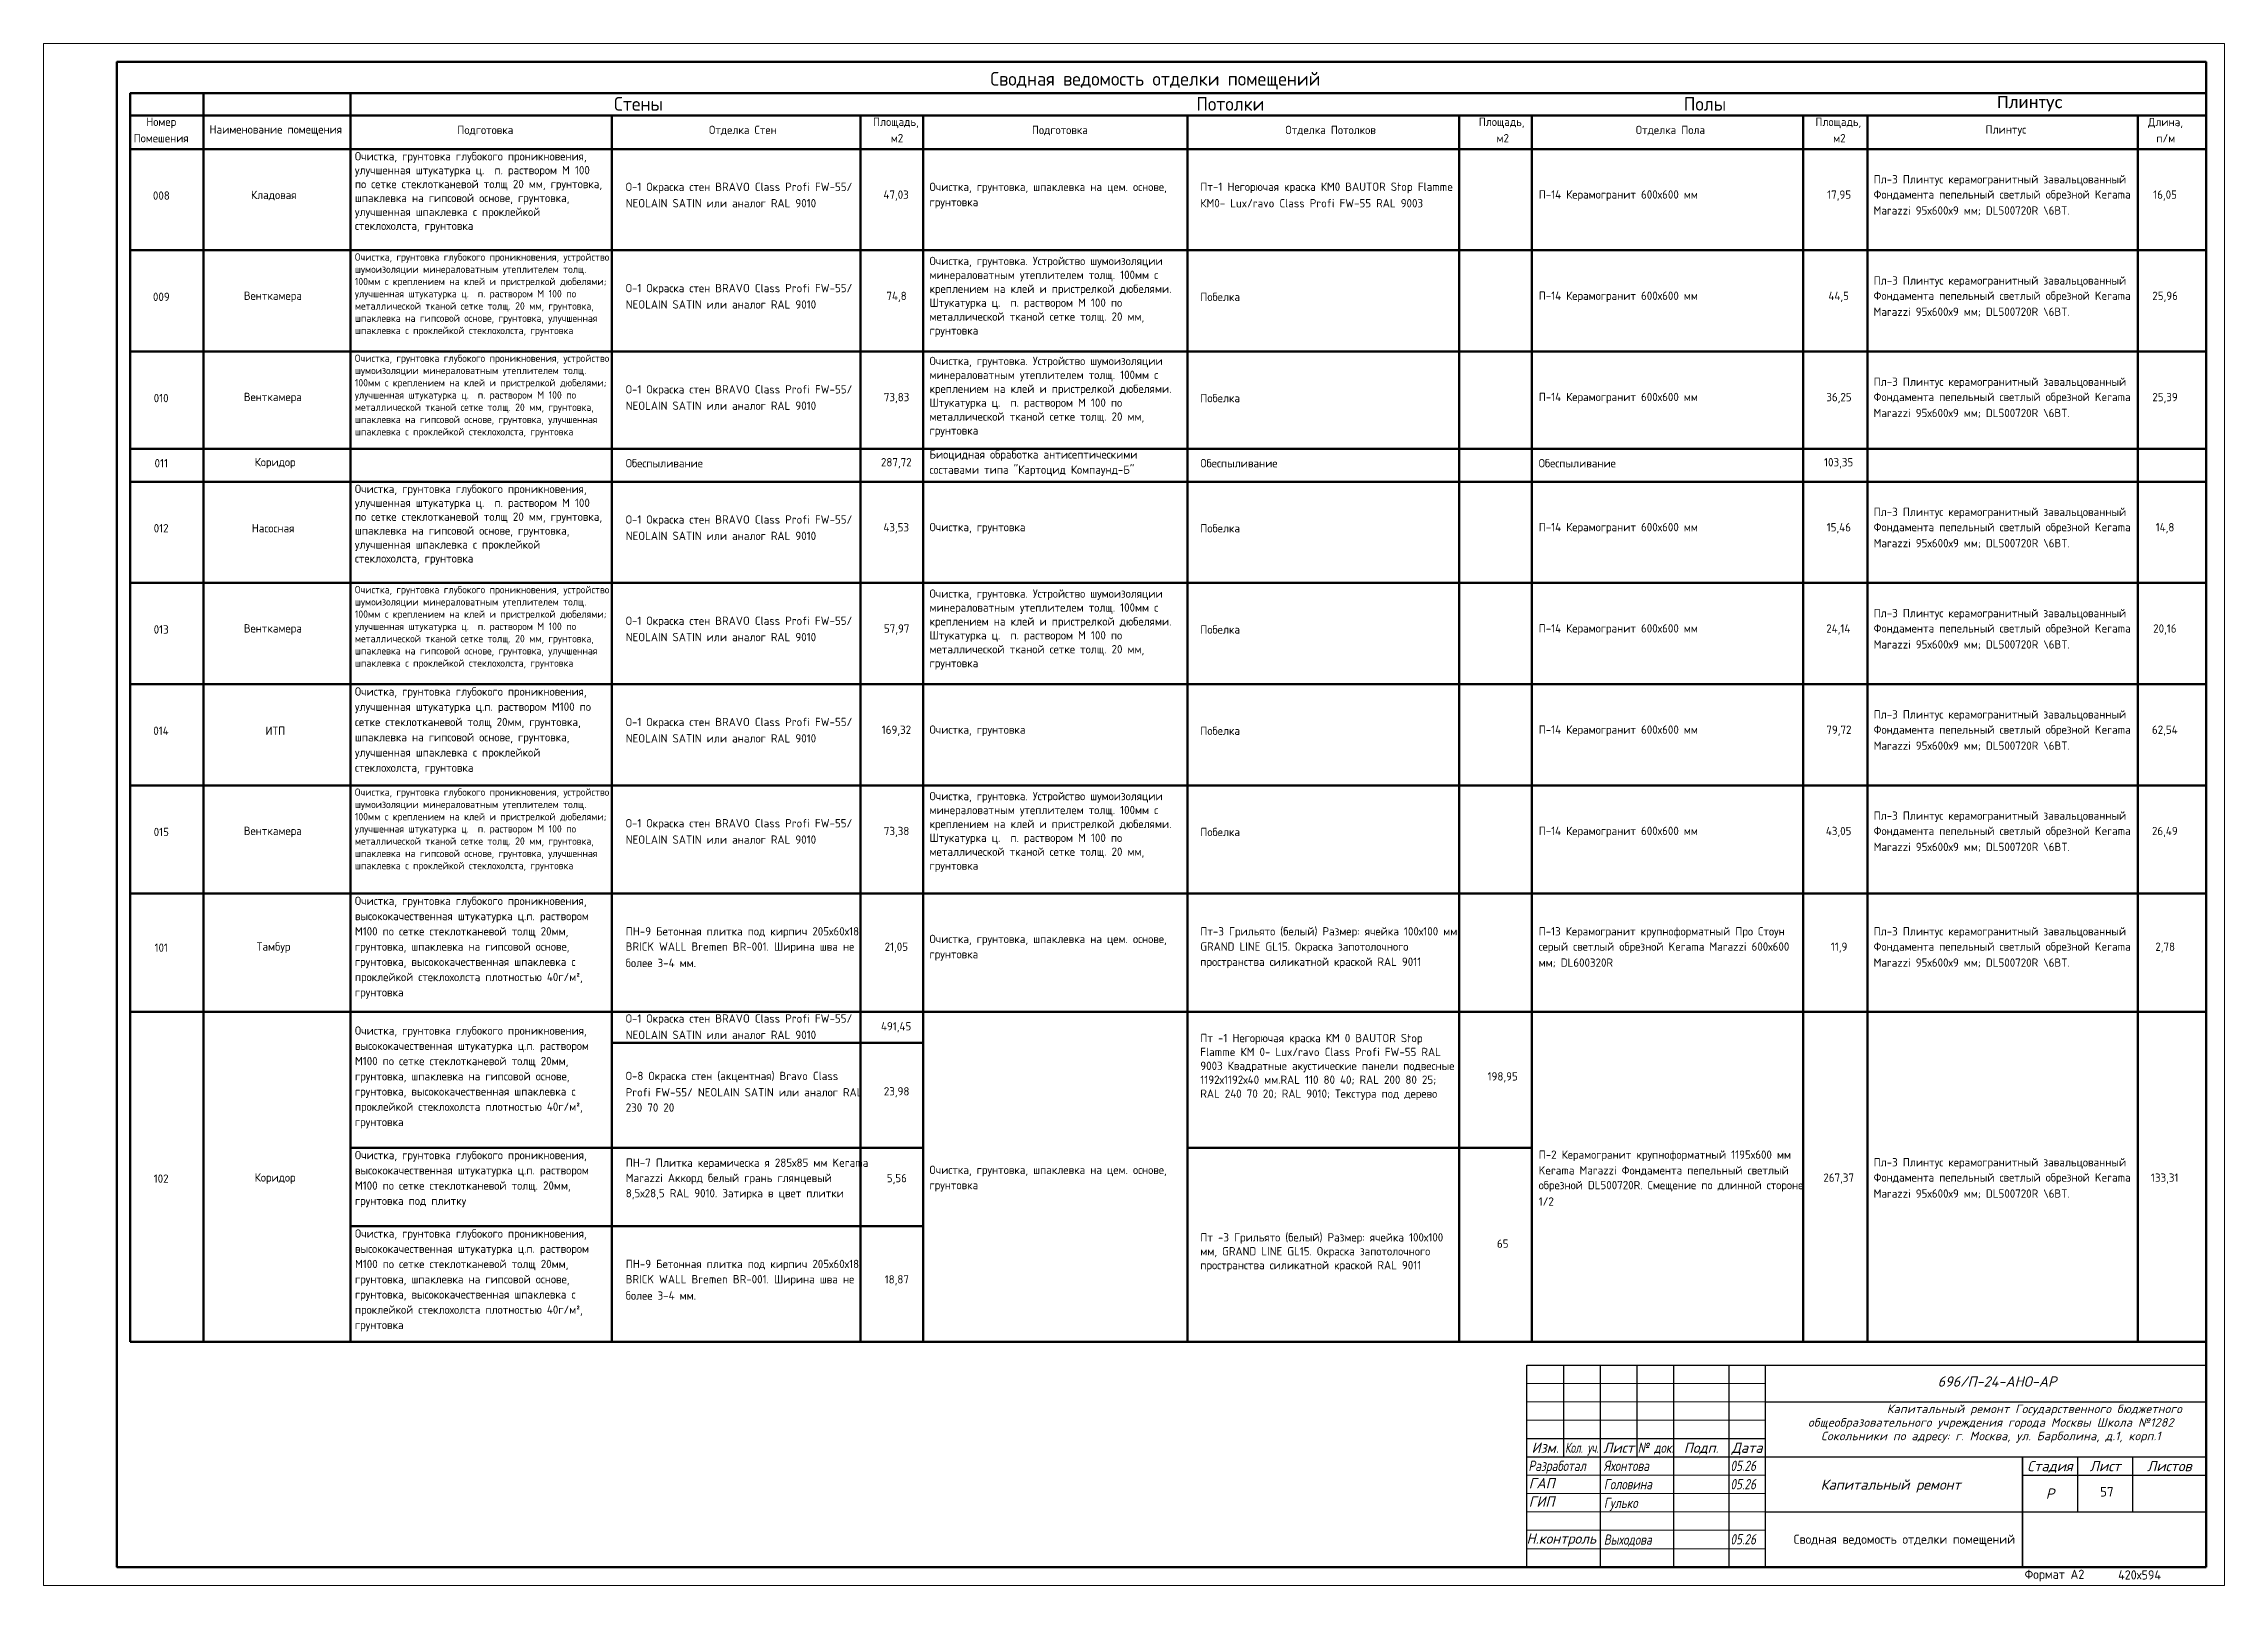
# Paper-space layout 'Лист57' of a CAD drawing. Header units: millimetres. Extents: x 0 to 594, y 0 to 420.
# The model-space entities are those that its viewports show. They can reach past a viewport. Long polylines and large blocks are cut down to what shows.
import ezdxf
from ezdxf.enums import TextEntityAlignment as Align

# ---------------------------------------------------------------- set-up
doc = ezdxf.new("R2010")
doc.units = ezdxf.units.MM
for name, color, linetype, lineweight in [('+АР_Текст', 250, 'Continuous', 9), ('СПДС__АР_Рамка чертежа', 7, 'Continuous', 50), ('Стены штриховка', 7, 'Continuous', 9), ('Узлы', 7, 'Continuous', 18)]:
    doc.layers.add(name, color=color, linetype=linetype, lineweight=lineweight)
for name, color, linetype in [('PDF _Геометрия', 7, 'Continuous'), ('PDF _Линии', 7, 'Continuous'), ('PDF _Основная надпись', 7, 'Continuous'), ('PDF _Текст', 7, 'Continuous')]:
    doc.layers.add(name, color=color, linetype=linetype)
doc.styles.add('MtXpl_GOST_Common', font='GOST_Common.ttf')
doc.styles.add('PDF Calibri', font='calibri.ttf')
doc.styles.add('PDF GOST Common', font='GOST_Common.ttf')
doc.styles.add('PDF ISOCPEUR', font='isocpeur.ttf')
doc.styles.add('Юля', font='isocpeui.ttf', dxfattribs={"height": 2.8})

psp = doc.layouts.new('Лист57')

msp = doc.modelspace()

# ---------------------------------------------------------------- texts
at = {"layer": '+АР_Текст', "color": 18, "linetype": 'Continuous', "ltscale": 100, "true_color": 0x000000, "transparency": 33554687, "insert": (-89.2923, 70102.50592), "char_height": 2.8, "width": 107.7887718, "attachment_point": 1, "line_spacing_factor": 0.95, "style": 'Юля'}
msp.add_mtext('\\pxqc;{\\T1.05;      \\H0.83333x;        Капитальный ремонт Государственного бюджетного общеобразовательного учреждения города Москвы Школа №1282 Сокольники по адресу: г. Москва, ул. Барболина, д.1, корп.1}', dxfattribs=at)
at = {"layer": 'PDF _Текст', "attachment_point": 4}
for s, insert, char_height, style in [('Сводная ведомость отделки помещений', (-307.89074, 70463.10272), 3.7249503, 'PDF GOST Common'), ('Стены', (-410.38278, 70456.79249), 3.72495, 'PDF GOST Common'), ('Потолки', (-251.79942, 70456.79249), 3.72495, 'PDF GOST Common'), ('Полы', (-119.02765, 70456.79249), 3.72495, 'PDF GOST Common'), ('Плинтус', (-33.76098, 70456.85757), 3.304885, 'PDF Calibri'), ('Номер', (-537.80066, 70451.59503), 2.271311, 'PDF GOST Common'), ('Площадь,', (-339.86824, 70451.59184), 2.271311, 'PDF GOST Common'), ('Площадь,', (-174.89334, 70451.58865), 2.271311, 'PDF GOST Common'), ('Площадь,', (-83.20921, 70451.58551), 2.271311, 'PDF GOST Common'), ('Длина,', (7.41437, 70451.58232), 2.271311, 'PDF GOST Common'), ('Помешения', (-541.22977, 70447.44571), 2.271311, 'PDF GOST Common'), ('Наименование помещения', (-520.57258, 70449.5188), 2.2713111, 'PDF GOST Common'), ('Подготовка', (-453.07001, 70449.5188), 2.271311, 'PDF GOST Common'), ('Отделка Стен', (-384.5228, 70449.5188), 2.2713111, 'PDF GOST Common'), ('м2', (-335.02303, 70447.44253), 2.271311, 'PDF GOST Common'), ('Подготовка', (-296.58845, 70449.51561), 2.271311, 'PDF GOST Common'), ('Отделка Потолков', (-227.54913, 70449.51561), 2.2713111, 'PDF GOST Common'), ('м2', (-170.04815, 70447.43938), 2.271311, 'PDF GOST Common'), ('Отделка Пола', (-132.12157, 70449.51243), 2.2713111, 'PDF GOST Common'), ('м2', (-78.36406, 70447.4362), 2.271311, 'PDF GOST Common'), ('Плинтус', (-36.86236, 70449.50924), 2.271311, 'PDF GOST Common'), ('п/м', (9.65604, 70447.43301), 2.271311, 'PDF GOST Common'), ('О-1 Окраска стен BRAVO Class Profi FW-55/', (-407.20172, 70433.87608), 2.2713111, 'PDF GOST Common'), ('Очистка, грунтовка, шпаклевка на цем. основе,', (-324.46821, 70433.87294), 2.2713111, 'PDF GOST Common'), ('Пт-1 Негорючая краска КМ0 BAUTOR Stop Flamme', (-250.71069, 70433.87294), 2.2713111, 'PDF GOST Common'), ('Пл-3 Плинтус керамогранитный завальцованный', (-67.34241, 70435.94598), 2.2713111, 'PDF GOST Common'), ('008', (-535.98052, 70431.80623), 2.271311, 'PDF GOST Common'), ('Кладовая', (-509.29064, 70431.80623), 2.271311, 'PDF GOST Common'), ('NEOLAIN SATIN или аналог RAL 9010', (-407.20172, 70429.72681), 2.2713111, 'PDF GOST Common'), ('47,03', (-337.01936, 70431.79985), 2.271311, 'PDF GOST Common'), ('грунтовка', (-324.46823, 70429.72363), 2.271311, 'PDF GOST Common'), ('КМ0- Lux/ravo Class Profi FW-55 RAL 9003', (-250.70755, 70429.72363), 2.2713111, 'PDF GOST Common'), ('П-14 Керамогранит 600х600 мм', (-158.55668, 70431.79667), 2.2713111, 'PDF GOST Common'), ('17,95', (-79.99837, 70431.79667), 2.271311, 'PDF GOST Common'), ('Фондамента пепельный светлый обрезной Kerama', (-67.35697, 70431.80515), 2.2713111, 'PDF GOST Common'), ('Marazzi 95х600х9 мм; DL500720R \\\\6BT.', (-67.35701, 70427.65584), 2.2713111, 'PDF GOST Common'), ('16,05', (8.79774, 70431.80515), 2.271311, 'PDF GOST Common'), ('009', (-535.97608, 70404.22675), 2.271311, 'PDF GOST Common'), ('Венткамера', (-511.21349, 70404.22675), 2.271311, 'PDF GOST Common'), ('О-1 Окраска стен BRAVO Class Profi FW-55/', (-407.20045, 70406.29662), 2.2713111, 'PDF GOST Common'), ('74,8', (-336.21477, 70404.22039), 2.271311, 'PDF GOST Common'), ('Побелка', (-250.70622, 70404.22039), 2.271311, 'PDF GOST Common'), ('П-14 Керамогранит 600х600 мм', (-158.55535, 70404.22039), 2.2713111, 'PDF GOST Common'), ('44,5', (-79.65411, 70404.22039), 2.271311, 'PDF GOST Common'), ('Фондамента пепельный светлый обрезной Kerama', (-67.35697, 70404.22779), 2.2713111, 'PDF GOST Common'), ('Пл-3 Плинтус керамогранитный завальцованный', (-67.33471, 70408.36969), 2.2713111, 'PDF GOST Common'), ('25,96', (8.56276, 70404.22779), 2.271311, 'PDF GOST Common'), ('NEOLAIN SATIN или аналог RAL 9010', (-407.20045, 70402.14733), 2.2713111, 'PDF GOST Common'), ('Marazzi 95х600х9 мм; DL500720R \\\\6BT.', (-67.35701, 70400.07851), 2.2713111, 'PDF GOST Common'), ('Пл-3 Плинтус керамогранитный завальцованный', (-67.33789, 70380.79235), 2.2713111, 'PDF GOST Common'), ('010', (-535.76655, 70376.64941), 2.271311, 'PDF GOST Common'), ('Венткамера', (-511.21669, 70376.64941), 2.271311, 'PDF GOST Common'), ('О-1 Окраска стен BRAVO Class Profi FW-55/', (-407.20366, 70378.7193), 2.2713111, 'PDF GOST Common'), ('NEOLAIN SATIN или аналог RAL 9010', (-407.20366, 70374.57), 2.2713111, 'PDF GOST Common'), ('73,83', (-336.91332, 70376.64307), 2.271311, 'PDF GOST Common'), ('Побелка', (-250.70624, 70376.64307), 2.271311, 'PDF GOST Common'), ('П-14 Керамогранит 600х600 мм', (-158.55535, 70376.64307), 2.2713111, 'PDF GOST Common'), ('36,25', (-80.22564, 70376.64307), 2.271311, 'PDF GOST Common'), ('Фондамента пепельный светлый обрезной Kerama', (-67.35697, 70376.65045), 2.2713111, 'PDF GOST Common'), ('25,39', (8.56276, 70376.65045), 2.271311, 'PDF GOST Common'), ('Marazzi 95х600х9 мм; DL500720R \\\\6BT.', (-67.35701, 70372.50117), 2.2713111, 'PDF GOST Common'), ('011', (-535.53476, 70358.91355), 2.271311, 'PDF GOST Common'), ('Коридор', (-508.25431, 70358.91355), 2.271311, 'PDF GOST Common'), ('Обеспыливание', (-407.21317, 70358.91355), 2.2713111, 'PDF GOST Common'), ('287,72', (-337.71026, 70358.91355), 2.271311, 'PDF GOST Common'), ('Биоцидная обработка антисептическими', (-324.4828, 70360.98663), 2.2713111, 'PDF GOST Common'), ('Обеспыливание', (-250.72426, 70358.91461), 2.2713111, 'PDF GOST Common'), ('Обеспыливание', (-158.57408, 70358.91461), 2.2713111, 'PDF GOST Common'), ('103,35', (-80.83746, 70358.91461), 2.271311, 'PDF GOST Common'), ('Пл-3 Плинтус керамогранитный завальцованный', (-67.34336, 70345.34288), 2.2713111, 'PDF GOST Common'), ('012', (-535.76871, 70341.19993), 2.271311, 'PDF GOST Common'), ('Насосная', (-509.05978, 70341.19993), 2.271311, 'PDF GOST Common'), ('О-1 Окраска стен BRAVO Class Profi FW-55/', (-407.20264, 70343.2698), 2.2713111, 'PDF GOST Common'), ('NEOLAIN SATIN или аналог RAL 9010', (-407.20264, 70339.12052), 2.2713111, 'PDF GOST Common'), ('43,53', (-337.03932, 70341.19357), 2.271311, 'PDF GOST Common'), ('Очистка, грунтовка', (-324.46911, 70341.19357), 2.2713111, 'PDF GOST Common'), ('Побелка', (-250.70985, 70341.19357), 2.271311, 'PDF GOST Common'), ('П-14 Керамогранит 600х600 мм', (-158.55978, 70341.19357), 2.2713111, 'PDF GOST Common'), ('15,46', (-80.1263, 70341.19357), 2.271311, 'PDF GOST Common'), ('Фондамента пепельный светлый обрезной Kerama', (-67.34022, 70341.19357), 2.2713111, 'PDF GOST Common'), ('14,8', (9.47127, 70341.20204), 2.271311, 'PDF GOST Common'), ('Marazzi 95х600х9 мм; DL500720R \\\\6BT.', (-67.34022, 70337.04429), 2.2713111, 'PDF GOST Common'), ('О-1 Окраска стен BRAVO Class Profi FW-55/', (-407.20641, 70315.69353), 2.2713111, 'PDF GOST Common'), ('Пл-3 Плинтус керамогранитный завальцованный', (-67.34383, 70317.7666), 2.2713111, 'PDF GOST Common'), ('013', (-535.76931, 70313.62363), 2.271311, 'PDF GOST Common'), ('Венткамера', (-511.21944, 70313.62363), 2.271311, 'PDF GOST Common'), ('NEOLAIN SATIN или аналог RAL 9010', (-407.20641, 70311.54422), 2.2713111, 'PDF GOST Common'), ('57,97', (-336.89703, 70313.6173), 2.271311, 'PDF GOST Common'), ('Побелка', (-250.71218, 70313.6173), 2.271311, 'PDF GOST Common'), ('П-14 Керамогранит 600х600 мм', (-158.56129, 70313.6173), 2.2713111, 'PDF GOST Common'), ('24,14', (-80.23158, 70313.6173), 2.271311, 'PDF GOST Common'), ('Фондамента пепельный светлый обрезной Kerama', (-67.34065, 70313.6173), 2.2713111, 'PDF GOST Common'), ('Marazzi 95х600х9 мм; DL500720R \\\\6BT.', (-67.34065, 70309.46799), 2.2713111, 'PDF GOST Common'), ('20,16', (8.79498, 70313.6247), 2.271311, 'PDF GOST Common'), ('улучшенная штукатурка ц.п. раствором М100 по', (-480.97026, 70292.26867), 2.2713111, 'PDF GOST Common'), ('Очистка, грунтовка глубокого проникновения,', (-480.97345, 70296.41795), 2.2713111, 'PDF GOST Common'), ('014', (-535.87407, 70286.04629), 2.271311, 'PDF GOST Common'), ('ИТП', (-505.31375, 70286.04629), 2.271311, 'PDF GOST Common'), ('сетке стеклотканевой толщ 20мм, грунтовка,', (-480.96709, 70288.11937), 2.2713111, 'PDF GOST Common'), ('О-1 Окраска стен BRAVO Class Profi FW-55/', (-407.20323, 70288.11618), 2.2713111, 'PDF GOST Common'), ('169,32', (-337.48442, 70286.03994), 2.271311, 'PDF GOST Common'), ('Очистка, грунтовка', (-324.46969, 70286.03994), 2.2713111, 'PDF GOST Common'), ('Побелка', (-250.70899, 70286.03994), 2.271311, 'PDF GOST Common'), ('П-14 Керамогранит 600х600 мм', (-158.5581, 70286.03994), 2.2713111, 'PDF GOST Common'), ('79,72', (-80.22839, 70286.03994), 2.271311, 'PDF GOST Common'), ('Фондамента пепельный светлый обрезной Kerama', (-67.33746, 70286.03994), 2.2713111, 'PDF GOST Common'), ('Пл-3 Плинтус керамогранитный завальцованный', (-67.34065, 70290.18926), 2.2713111, 'PDF GOST Common'), ('62,54', (8.45524, 70286.04735), 2.271311, 'PDF GOST Common'), ('улучшенная шпаклевка с проклейкой', (-480.96708, 70279.82078), 2.2713111, 'PDF GOST Common'), ('шпаклевка на гипсовой основе, грунтовка,', (-480.96709, 70283.97006), 2.2713111, 'PDF GOST Common'), ('NEOLAIN SATIN или аналог RAL 9010', (-407.20323, 70283.96687), 2.2713111, 'PDF GOST Common'), ('Marazzi 95х600х9 мм; DL500720R \\\\6BT.', (-67.33746, 70281.89064), 2.2713111, 'PDF GOST Common'), ('стеклохолста, грунтовка', (-480.96074, 70275.67146), 2.2713111, 'PDF GOST Common'), ('Пл-3 Плинтус керамогранитный завальцованный', (-67.34069, 70262.61192), 2.2713111, 'PDF GOST Common'), ('015', (-535.76931, 70258.46897), 2.271311, 'PDF GOST Common'), ('Венткамера', (-511.21944, 70258.46897), 2.271311, 'PDF GOST Common'), ('О-1 Окраска стен BRAVO Class Profi FW-55/', (-407.20641, 70260.53887), 2.2713111, 'PDF GOST Common'), ('NEOLAIN SATIN или аналог RAL 9010', (-407.20641, 70256.38956), 2.2713111, 'PDF GOST Common'), ('73,38', (-336.91608, 70258.46264), 2.271311, 'PDF GOST Common'), ('Побелка', (-250.70899, 70258.46264), 2.271311, 'PDF GOST Common'), ('П-14 Керамогранит 600х600 мм', (-158.5581, 70258.46264), 2.2713111, 'PDF GOST Common'), ('43,05', (-80.35542, 70258.46264), 2.271311, 'PDF GOST Common'), ('Фондамента пепельный светлый обрезной Kerama', (-67.33755, 70258.46264), 2.2713111, 'PDF GOST Common'), ('26,49', (8.45524, 70258.47002), 2.271311, 'PDF GOST Common'), ('Marazzi 95х600х9 мм; DL500720R \\\\6BT.', (-67.33755, 70254.31333), 2.2713111, 'PDF GOST Common'), ('Очистка, грунтовка глубокого проникновения,', (-480.97659, 70239.39973), 2.2713111, 'PDF GOST Common'), ('высококачественная штукатурка ц.п. раствором', (-480.97341, 70235.25042), 2.2713111, 'PDF GOST Common'), ('101', (-535.53748, 70226.95502), 2.271311, 'PDF GOST Common'), ('Тамбур', (-507.68551, 70226.95502), 2.271311, 'PDF GOST Common'), ('грунтовка, шпаклевка на гипсовой основе,', (-480.97341, 70226.95183), 2.2713111, 'PDF GOST Common'), ('М100 по сетке стеклотканевой толщ 20мм,', (-480.97341, 70231.10113), 2.2713111, 'PDF GOST Common'), ('BRICK WALL Bremen BR-001. Ширина шва не', (-407.21274, 70226.94867), 2.2713111, 'PDF GOST Common'), ('ПН-9 Бетонная плитка под кирпич 205х60х18', (-407.21586, 70231.09796), 2.2713111, 'PDF GOST Common'), ('21,05', (-336.69381, 70226.94867), 2.271311, 'PDF GOST Common'), ('Очистка, грунтовка, шпаклевка на цем. основе,', (-324.48239, 70229.02173), 2.2713111, 'PDF GOST Common'), ('GRAND LINE GL15. Окраска запотолочного', (-250.72757, 70226.95291), 2.2713111, 'PDF GOST Common'), ('серый светлый обрезной Kerama Marazzi 600х600', (-158.5736, 70226.94972), 2.2713111, 'PDF GOST Common'), ('П-13 Керамогранит крупноформатный Про Стоун', (-158.57356, 70231.09902), 2.2713111, 'PDF GOST Common'), ('11,9', (-78.99612, 70226.94972), 2.271311, 'PDF GOST Common'), ('Фондамента пепельный светлый обрезной Kerama', (-67.35305, 70226.94972), 2.2713111, 'PDF GOST Common'), ('Пл-3 Плинтус керамогранитный завальцованный', (-67.35619, 70231.09902), 2.2713111, 'PDF GOST Common'), ('2,78', (9.37322, 70226.94972), 2.271311, 'PDF GOST Common'), ('грунтовка, высококачественная шпаклевка с', (-480.9734, 70222.80252), 2.2713111, 'PDF GOST Common'), ('более 3-4 мм.', (-407.21274, 70222.79936), 2.2713111, 'PDF GOST Common'), ('грунтовка', (-324.47921, 70224.87242), 2.271311, 'PDF GOST Common'), ('пространства силикатной краской RAL 9011', (-250.72757, 70222.8036), 2.2713111, 'PDF GOST Common'), ('мм; DL600320R', (-158.57679, 70222.80041), 2.2713111, 'PDF GOST Common'), ('Marazzi 95х600х9 мм; DL500720R \\\\6BT.', (-67.35305, 70222.80041), 2.2713111, 'PDF GOST Common'), ('грунтовка', (-480.97339, 70214.50392), 2.271311, 'PDF GOST Common'), ('проклейкой стеклохолста плотностью 40г/м²,', (-480.9734, 70218.65323), 2.2713111, 'PDF GOST Common'), ('Очистка, грунтовка глубокого проникновения,', (-480.963, 70204.06983), 2.2713111, 'PDF GOST Common'), ('О-1 Окраска стен BRAVO Class Profi FW-55/', (-407.206, 70207.35245), 2.2713111, 'PDF GOST Common'), ('NEOLAIN SATIN или аналог RAL 9010', (-407.206, 70203.20314), 2.2713111, 'PDF GOST Common'), ('491,45', (-337.69993, 70205.2762), 2.271311, 'PDF GOST Common'), ('высококачественная штукатурка ц.п. раствором', (-480.95981, 70199.92054), 2.2713111, 'PDF GOST Common'), ('М100 по сетке стеклотканевой толщ 20мм,', (-480.9598, 70195.77123), 2.2713111, 'PDF GOST Common'), ('О-8 Окраска стен (акцентная) Bravo Class', (-407.20284, 70191.71083), 2.2713111, 'PDF GOST Common'), ('198,95', (-172.4927, 70191.62512), 2.271311, 'PDF GOST Common'), ('грунтовка, высококачественная шпаклевка с', (-480.9714, 70187.48111), 2.2713111, 'PDF GOST Common'), ('Profi FW-55/ NEOLAIN SATIN или аналог RAL', (-407.206, 70187.56154), 2.2713111, 'PDF GOST Common'), ('23,98', (-336.91886, 70187.56154), 2.271311, 'PDF GOST Common'), ('грунтовка', (-480.9714, 70179.1825), 2.271311, 'PDF GOST Common'), ('проклейкой стеклохолста плотностью 40г/м²,', (-480.9714, 70183.3318), 2.2713111, 'PDF GOST Common'), ('230 70 20', (-407.20602, 70183.41223), 2.271311, 'PDF GOST Common'), ('ПН-7 Плитка керамическа я 285х85 мм Kerama', (-407.20923, 70168.07222), 2.2713111, 'PDF GOST Common'), ('Очистка, грунтовка, шпаклевка на цем. основе,', (-324.48455, 70166.12612), 2.2713111, 'PDF GOST Common'), ('Kerama Marazzi Фондамента пепельный светлый', (-158.56938, 70166.1219), 2.2713111, 'PDF GOST Common'), ('П-2 Керамогранит крупноформатный 1195х600 мм', (-158.56615, 70170.27121), 2.2713111, 'PDF GOST Common'), ('Пл-3 Плинтус керамогранитный завальцованный', (-67.35189, 70168.19815), 2.2713111, 'PDF GOST Common'), ('102', (-535.76725, 70164.04881), 2.271311, 'PDF GOST Common'), ('Коридор', (-508.25184, 70164.04881), 2.271311, 'PDF GOST Common'), ('высококачественная штукатурка ц.п. раствором', (-480.97311, 70165.99914), 2.2713111, 'PDF GOST Common'), ('М100 по сетке стеклотканевой толщ. 20мм,', (-480.97311, 70161.84984), 2.2713111, 'PDF GOST Common'), ('Marazzi Аккорд белый грань глянцевый', (-407.20605, 70163.92291), 2.2713111, 'PDF GOST Common'), ('5,56', (-336.10609, 70163.92291), 2.271311, 'PDF GOST Common'), ('грунтовка', (-324.48455, 70161.97683), 2.271311, 'PDF GOST Common'), ('обрезной DL500720R. Смещение по длинной стороне', (-158.56938, 70161.97261), 2.2713111, 'PDF GOST Common'), ('267,37', (-81.03984, 70164.04936), 2.271311, 'PDF GOST Common'), ('Фондамента пепельный светлый обрезной Kerama', (-67.34874, 70164.04883), 2.2713111, 'PDF GOST Common'), ('133,31', (8.19004, 70164.04883), 2.271311, 'PDF GOST Common'), ('грунтовка под плитку', (-480.96993, 70157.70055), 2.2713111, 'PDF GOST Common'), ('8,5х28,5 RAL 9010. Затирка в цвет плитки', (-407.20288, 70159.77362), 2.2713111, 'PDF GOST Common'), ('1/2', (-158.56624, 70157.82331), 2.271311, 'PDF GOST Common'), ('Marazzi 95х600х9 мм; DL500720R \\\\6BT.', (-67.34874, 70159.89954), 2.2713111, 'PDF GOST Common'), ('Очистка, грунтовка глубокого проникновения,', (-480.95724, 70148.78924), 2.2713111, 'PDF GOST Common'), ('высококачественная штукатурка ц.п. раствором', (-480.95405, 70144.63992), 2.2713111, 'PDF GOST Common'), ('65', (-169.93038, 70146.33202), 2.271311, 'PDF GOST Common'), ('грунтовка, шпаклевка на гипсовой основе,', (-480.95405, 70136.34134), 2.2713111, 'PDF GOST Common'), ('М100 по сетке стеклотканевой толщ 20мм,', (-480.95405, 70140.49064), 2.2713111, 'PDF GOST Common'), ('BRICK WALL Bremen BR-001. Ширина шва не', (-407.21123, 70136.34664), 2.2713111, 'PDF GOST Common'), ('ПН-9 Бетонная плитка под кирпич 205х60х18', (-407.21438, 70140.49593), 2.2713111, 'PDF GOST Common'), ('18,87', (-336.6923, 70136.34664), 2.271311, 'PDF GOST Common'), ('более 3-4 мм.', (-407.21123, 70132.19733), 2.2713111, 'PDF GOST Common'), ('проклейкой стеклохолста плотностью 40г/м²,', (-480.9719, 70128.0512), 2.2713111, 'PDF GOST Common'), ('грунтовка', (-480.9719, 70123.90189), 2.271311, 'PDF GOST Common'), ('Сводная ведомость отделки помещений', (-89.12933, 70065.48475), 2.4994492, 'PDF GOST Common'), ('Формат А2', (-26.23233, 70055.93766), 2.499997, 'PDF GOST Common'), ('420х594', (-0.74674, 70056.107), 2.499997, 'PDF GOST Common')]:
    msp.add_mtext(s, dxfattribs=dict(at, insert=insert, char_height=char_height, style=style))
at = {"layer": 'PDF _Текст'}
for s, insert, char_height, width, attachment_point, style in [('Очистка, грунтовка глубокого проникновения, улучшенная штукатурка ц.  п. раствором М 100 по сетке стеклотканевой толщ 20 мм, грунтовка, шпаклевка на гипсовой основе, грунтовка, улучшенная шпаклевка с проклейкой стеклохолста, грунтовка', (-480.97194, 70443.6542), 2.27131114, 67.8261014, 1, 'MtXpl_GOST_Common'), ('Очистка, грунтовка глубокого проникновения, устройство шумоизоляции минераловатным утеплителем толщ. 100мм с креплением на клей и пристрелкой дюбелями; улучшенная штукатурка ц.  п. раствором М 100 по металлической тканой сетке толщ. 20 мм, грунтовка, шпаклевка на гипсовой основе, грунтовка, улучшенная шпаклевка с проклейкой стеклохолста, грунтовка', (-480.97068, 70416.07477), 2, 69.972884, 1, 'MtXpl_GOST_Common'), ('Очистка, грунтовка. Устройство шумоизоляции минераловатным утеплителем толщ. 100мм с креплением на клей и пристрелкой дюбелями. Штукатурка ц.  п. раствором М 100 по металлической тканой сетке толщ. 20 мм, грунтовка', (-324.46691, 70404.22039), 2.27131114, 69.4872896, 4, 'PDF GOST Common'), ('Очистка, грунтовка глубокого проникновения, устройство шумоизоляции минераловатным утеплителем толщ. 100мм с креплением на клей и пристрелкой дюбелями; улучшенная штукатурка ц.  п. раствором М 100 по металлической тканой сетке толщ. 20 мм, грунтовка, шпаклевка на гипсовой основе, грунтовка, улучшенная шпаклевка с проклейкой стеклохолста, грунтовка', (-480.97388, 70388.49742), 2, 69.972884, 1, 'MtXpl_GOST_Common'), ('Очистка, грунтовка. Устройство шумоизоляции минераловатным утеплителем толщ. 100мм с креплением на клей и пристрелкой дюбелями. Штукатурка ц.  п. раствором М 100 по металлической тканой сетке толщ. 20 мм, грунтовка', (-324.46691, 70376.98628), 2.27131114, 69.4872896, 4, 'PDF GOST Common'), ('Очистка, грунтовка глубокого проникновения, улучшенная штукатурка ц.  п. раствором М 100 по сетке стеклотканевой толщ 20 мм, грунтовка, шпаклевка на гипсовой основе, грунтовка, улучшенная шпаклевка с проклейкой стеклохолста, грунтовка', (-480.97287, 70353.04795), 2.27131114, 67.8261014, 1, 'MtXpl_GOST_Common'), ('Очистка, грунтовка глубокого проникновения, устройство шумоизоляции минераловатным утеплителем толщ. 100мм с креплением на клей и пристрелкой дюбелями; улучшенная штукатурка ц.  п. раствором М 100 по металлической тканой сетке толщ. 20 мм, грунтовка, шпаклевка на гипсовой основе, грунтовка, улучшенная шпаклевка с проклейкой стеклохолста, грунтовка', (-480.97068, 70325.47165), 2, 69.972884, 1, 'MtXpl_GOST_Common'), ('Очистка, грунтовка. Устройство шумоизоляции минераловатным утеплителем толщ. 100мм с креплением на клей и пристрелкой дюбелями. Штукатурка ц.  п. раствором М 100 по металлической тканой сетке толщ. 20 мм, грунтовка', (-324.46691, 70313.61727), 2.27131114, 69.4872896, 4, 'PDF GOST Common'), ('Очистка, грунтовка глубокого проникновения, устройство шумоизоляции минераловатным утеплителем толщ. 100мм с креплением на клей и пристрелкой дюбелями; улучшенная штукатурка ц.  п. раствором М 100 по металлической тканой сетке толщ. 20 мм, грунтовка, шпаклевка на гипсовой основе, грунтовка, улучшенная шпаклевка с проклейкой стеклохолста, грунтовка', (-480.97538, 70270.31699), 2, 69.972884, 1, 'MtXpl_GOST_Common'), ('Очистка, грунтовка. Устройство шумоизоляции минераловатным утеплителем толщ. 100мм с креплением на клей и пристрелкой дюбелями. Штукатурка ц.  п. раствором М 100 по металлической тканой сетке толщ. 20 мм, грунтовка', (-324.47161, 70258.46261), 2.27131114, 69.4872896, 4, 'PDF GOST Common'), ('Пт -1 Негорючая краска КМ 0 BAUTOR Stop Flamme КМ 0- Lux/ravo Class Profi FW-55 RAL 9003 Квадратные акустические панели подвесные 1192х1192х40 мм.RAL 110 80 40; RAL 200 80 25; RAL 240 70 20; RAL 9010; Текстура под дерево', (-250.72701, 70203.47631), 2.27131114, 69.1752068, 1, 'MtXpl_GOST_Common'), ('Пт -3 Грильято (белый) Размер: ячейка 100х100 мм, GRAND LINE GL15. Окраска запотолочного пространства силикатной краской RAL 9011', (-250.72071, 70149.18898), 2.27131114, 70.4306957, 1, 'MtXpl_GOST_Common')]:
    msp.add_mtext(s, dxfattribs=dict(at, insert=insert, char_height=char_height, width=width, attachment_point=attachment_point, style=style))
at = {"layer": 'PDF _Текст', "char_height": 2.2713111, "attachment_point": 4, "style": 'PDF GOST Common'}
for s, insert, rotation in [('составами типа "Картоцид Компаунд-Б"', (-324.47964, 70356.83732), 0.00424332), ('Пт-3 Грильято (белый) Размер: ячейка 100х100 мм,', (-250.72167, 70231.0948), 0.00597705), ('грунтовка, шпаклевка на гипсовой основе,', (-480.95662, 70191.62194), 0.00796174), ('Очистка, грунтовка глубокого проникновения,', (-480.96354, 70170.1421), 0.00547356), ('грунтовка, высококачественная шпаклевка с', (-480.95087, 70132.19203), 0.00748365)]:
    msp.add_mtext(s, dxfattribs=dict(at, insert=insert, rotation=rotation))
at = {"layer": 'СПДС__АР_Рамка чертежа', "linetype": 'Continuous', "lineweight": 5, "transparency": 33554687, "style": 'Юля'}
for s, p in [('Изм.', (-156.81391, 70090.75202)), ('Лист', (-136.81391, 70090.75202)), ('Подп.', (-114.31391, 70090.75202)), ('Дата', (-101.81391, 70090.75202)), ('Стадия', (-19.31391, 70085.75202)), ('Лист', (-4.31391, 70085.75202)), ('Листов', (13.18609, 70085.75202)), ('Р', (-19.31391, 70078.25202))]:
    msp.add_text(s, height=2.8, dxfattribs=at).set_placement(p, align=Align.MIDDLE_CENTER)
for s, width, p in [('Кол. уч.', 0.7, (-146.81391, 70090.75202)), ('№ док.', 0.8, (-126.66773, 70090.75202))]:
    msp.add_text(s, height=2.8, dxfattribs=dict(at, width=width)).set_placement(p, align=Align.MIDDLE_CENTER)
at = {"layer": 'СПДС__АР_Рамка чертежа', "linetype": 'Continuous', "lineweight": 5, "transparency": 33554687, "style": 'Юля', "width": 0.8}
for s, p in [('Разработал', (-161.36327, 70084.41914)), ('Яхонтова', (-140.83214, 70084.41914)), ('05.26', (-106.36327, 70084.41914)), ('Головина', (-140.83214, 70079.41914)), ('05.26', (-106.36327, 70079.41914)), ('Гулько', (-140.83214, 70074.31914)), ('Выходова', (-140.83214, 70064.31914)), ('05.26', (-106.36327, 70064.41914))]:
    msp.add_text(s, height=2.8, dxfattribs=at).set_placement(p)
at = {"layer": 'СПДС__АР_Рамка чертежа', "linetype": 'Continuous', "lineweight": 5, "transparency": 33554687, "style": 'Юля'}
for s, p in [('ГАП', (-161.28171, 70079.69161)), ('ГИП', (-161.28171, 70074.69161)), ('Н.контроль', (-161.88382, 70064.60566))]:
    msp.add_text(s, height=2.8, dxfattribs=at).set_placement(p)
at = {"layer": 'СПДС__АР_Рамка чертежа', "linetype": 'Continuous', "lineweight": 25, "transparency": 33554687, "char_height": 2.8, "attachment_point": 1, "style": 'Юля'}
for s, insert, width in [('696/П-24-АНО-АР', (-49.91358, 70110.17962), 51.2682614), ('\\pxqc;Капитальный ремонт', (-97.64011, 70082.09989), 69.8751407)]:
    msp.add_mtext(s, dxfattribs=dict(at, insert=insert, width=width))
at = {"layer": 'Узлы', "transparency": 33554687, "style": 'PDF ISOCPEUR'}
msp.add_text('57', height=2.6, dxfattribs=at).set_placement((-3.8404, 70078.75465), align=Align.MIDDLE_CENTER)

# ---------------------------------------------------------------- linework, layer by layer
at = {"layer": 'PDF _Геометрия', "lineweight": 13}
for points in [[(23.18571, 70468.20989), (-545.75684, 70468.20989)], [(-545.75577, 70468.20989), (-545.75577, 70058.25128)], [(23.19075, 70058.24733), (23.18575, 70468.21094)], [(-545.75577, 70336.81963), (-545.75577, 70141.59734)], [(-545.76577, 70208.22388), (-545.75577, 70208.22388)], [(-545.76577, 70198.19192), (-545.75577, 70198.19192)], [(-545.76577, 70183.20746), (-545.75577, 70183.20746)], [(-545.76577, 70163.22852), (-545.75577, 70163.22852)], [(-545.76577, 70118.23215), (-545.75577, 70118.23215)], [(-545.76577, 70083.22675), (-545.75577, 70083.22675)], [(-545.76577, 70058.25233), (23.19179, 70058.24733)]]:
    msp.add_lwpolyline(points, dxfattribs=at)
msp.add_lwpolyline([(-545.75577, 70143.20658), (-545.76577, 70143.20658)], close=True, dxfattribs=at)
at = {"layer": 'PDF _Линии', "lineweight": 50}
msp.add_lwpolyline([(-542.15513, 70119.62929), (-542.15513, 70281.46965), (-542.15513, 70320.54308), (-542.15513, 70355.3832), (-542.15513, 70385.99001), (-542.15513, 70416.5545), (-542.15513, 70434.33439), (-542.15513, 70443.60533), (-542.15513, 70453.63827), (-542.15513, 70459.67325), (23.18729, 70459.67634), (23.18729, 70119.63239)], close=True, dxfattribs=at)
for points in [[(-522.17391, 70459.67336), (-522.17391, 70453.63827), (-522.17391, 70443.60533), (-522.17391, 70434.33439), (-522.17391, 70416.5545), (-522.17391, 70385.99001), (-522.17391, 70355.3832), (-522.17391, 70312.16113), (-522.17391, 70268.13473), (-522.17391, 70119.6294)], [(-482.16916, 70459.67358), (-482.16916, 70453.63827), (-482.16916, 70443.60533), (-482.16916, 70434.33439), (-482.16916, 70416.5545), (-482.16916, 70385.99001), (-482.16916, 70355.3832), (-482.16916, 70312.16113), (-482.16916, 70268.13473), (-482.16916, 70119.62962)], [(23.19079, 70453.63827), (-250.52256, 70453.63827), (-362.19721, 70453.63827), (-382.17843, 70453.63827), (-392.16903, 70453.63827), (-402.15964, 70453.63827), (-412.19258, 70453.63827), (-422.18318, 70453.63827), (-432.17379, 70453.63827), (-482.16916, 70453.63827), (-522.17391, 70453.63827), (-542.15513, 70453.63827)], [(-410.9978, 70453.63827), (-410.9978, 70443.60533), (-410.9978, 70434.33439), (-410.9978, 70416.5545), (-410.9978, 70385.99001), (-410.9978, 70355.3832), (-410.9978, 70312.16113), (-410.9978, 70268.13473), (-410.9978, 70119.63001)], [(-343.27075, 70453.63827), (-343.27075, 70443.60533), (-343.27075, 70434.33439), (-343.27075, 70416.5545), (-343.27075, 70385.99001), (-343.27075, 70355.3832), (-343.27075, 70312.16113), (-343.27075, 70268.13473), (-343.27075, 70119.63038)], [(-326.20038, 70453.63827), (-326.20038, 70443.60533), (-326.20038, 70434.33439), (-326.20038, 70416.5545), (-326.20038, 70385.99001), (-326.20038, 70355.3832), (-326.20038, 70312.16113), (-326.20038, 70268.13473), (-326.20038, 70119.63048)], [(-254.18411, 70453.63827), (-254.18411, 70443.60533), (-254.18411, 70434.33439), (-254.18411, 70416.5545), (-254.18411, 70385.99001), (-254.18411, 70355.3832), (-254.18411, 70312.16113), (-254.18411, 70268.13473), (-254.18411, 70119.63087)], [(-180.24093, 70453.63827), (-180.24093, 70443.60533), (-180.24093, 70434.33439), (-180.24093, 70416.5545), (-180.24093, 70385.99001), (-180.24093, 70355.3832), (-180.24093, 70312.16113), (-180.24093, 70268.13473), (-180.24093, 70119.63127)], [(-160.38958, 70453.63827), (-160.38958, 70443.60533), (-160.38958, 70434.33439), (-160.38958, 70416.5545), (-160.38958, 70385.99001), (-160.38958, 70355.3832), (-160.38958, 70312.16113), (-160.38958, 70268.13473), (-160.38958, 70119.63138)], [(-86.5645, 70453.63827), (-86.5645, 70443.60533), (-86.5645, 70434.33439), (-86.5645, 70416.5545), (-86.5645, 70385.99001), (-86.5645, 70355.3832), (-86.5645, 70312.16113), (-86.5645, 70268.13473), (-86.5645, 70119.63179)], [(-69.05448, 70453.63827), (-69.05448, 70443.60533), (-69.05448, 70434.33439), (-69.05448, 70416.5545), (-69.05448, 70385.99001), (-69.05448, 70355.3832), (-69.05448, 70312.16113), (-69.05448, 70268.13473), (-69.05448, 70119.63188)], [(4.63457, 70453.63827), (4.63457, 70443.60533), (4.63457, 70434.33439), (4.63457, 70416.5545), (4.63457, 70385.99001), (4.63457, 70355.3832), (4.63457, 70312.16113), (4.63457, 70268.13473), (4.63457, 70119.63229)], [(23.19079, 70444.47717), (-250.52256, 70444.47717), (-362.19721, 70444.47717), (-382.17843, 70444.47717), (-392.16903, 70444.47717), (-402.15964, 70444.47717), (-412.19258, 70444.47717), (-422.18318, 70444.47717), (-432.17379, 70444.47717), (-482.16916, 70444.47717), (-522.17391, 70444.47717), (-542.15513, 70444.47717)], [(23.19205, 70416.89773), (-250.5213, 70416.89773), (-362.19595, 70416.89773), (-382.17717, 70416.89773), (-392.16777, 70416.89773), (-402.15838, 70416.89773), (-412.19132, 70416.89773), (-422.18193, 70416.89773), (-432.17253, 70416.89773), (-482.1679, 70416.89773), (-522.17265, 70416.89773), (-542.15387, 70416.89773)], [(23.18885, 70389.32039), (-250.52449, 70389.32039), (-362.19915, 70389.32039), (-382.18036, 70389.32039), (-392.17097, 70389.32039), (-402.16158, 70389.32039), (-412.19452, 70389.32039), (-422.18512, 70389.32039), (-432.17573, 70389.32039), (-482.17109, 70389.32039), (-522.17585, 70389.32039), (-542.15706, 70389.32039)], [(23.18986, 70362.80008), (-250.52348, 70362.80008), (-362.19814, 70362.80008), (-382.17935, 70362.80008), (-392.16996, 70362.80008), (-402.16057, 70362.80008), (-412.1935, 70362.80008), (-422.18411, 70362.80008), (-432.17472, 70362.80008), (-482.17008, 70362.80008), (-522.17484, 70362.80008), (-542.15605, 70362.80008)], [(23.18986, 70353.87092), (-250.52348, 70353.87092), (-362.19814, 70353.87092), (-382.17935, 70353.87092), (-392.16996, 70353.87092), (-402.16057, 70353.87092), (-412.1935, 70353.87092), (-422.18411, 70353.87092), (-432.17472, 70353.87092), (-482.17008, 70353.87092), (-522.17484, 70353.87092), (-542.15605, 70353.87092)], [(23.18609, 70326.29462), (-250.52725, 70326.29462), (-362.20191, 70326.29462), (-382.18312, 70326.29462), (-392.17373, 70326.29462), (-402.16433, 70326.29462), (-412.19727, 70326.29462), (-422.18788, 70326.29462), (-432.17848, 70326.29462), (-482.17385, 70326.29462), (-522.17861, 70326.29462), (-542.15982, 70326.29462)], [(23.18928, 70298.71727), (-250.52406, 70298.71727), (-362.19872, 70298.71727), (-382.17993, 70298.71727), (-392.17054, 70298.71727), (-402.16115, 70298.71727), (-412.19409, 70298.71727), (-422.18469, 70298.71727), (-432.1753, 70298.71727), (-482.17066, 70298.71727), (-522.17542, 70298.71727), (-542.15663, 70298.71727)], [(23.18609, 70271.13996), (-250.52725, 70271.13996), (-362.20191, 70271.13996), (-382.18312, 70271.13996), (-392.17373, 70271.13996), (-402.16433, 70271.13996), (-412.19727, 70271.13996), (-422.18788, 70271.13996), (-432.17848, 70271.13996), (-482.17385, 70271.13996), (-522.17861, 70271.13996), (-542.15982, 70271.13996)], [(23.19079, 70241.69905), (-250.52256, 70241.69905), (-362.19721, 70241.69905), (-382.17843, 70241.69905), (-392.16903, 70241.69905), (-402.15964, 70241.69905), (-412.19258, 70241.69905), (-422.18318, 70241.69905), (-432.17379, 70241.69905), (-482.16916, 70241.69905), (-522.17391, 70241.69905), (-542.15513, 70241.69905)], [(23.20438, 70209.50527), (-250.50896, 70209.50527), (-362.18362, 70209.50527), (-382.16483, 70209.50527), (-392.15544, 70209.50527), (-402.14604, 70209.50527), (-412.17898, 70209.50527), (-422.16959, 70209.50527), (-432.1602, 70209.50527), (-482.15556, 70209.50527), (-522.16032, 70209.50527), (-542.14153, 70209.50527)], [(-326.20038, 70201.06709), (-410.9978, 70201.06709)], [(-326.20038, 70172.44141), (-362.18416, 70172.44141), (-382.16537, 70172.44141), (-392.15598, 70172.44141), (-402.14658, 70172.44141), (-412.17952, 70172.44141), (-422.17013, 70172.44141), (-432.16073, 70172.44141), (-482.1561, 70172.44141)], [(-160.38958, 70172.44141), (-174.16154, 70172.44141), (-184.19447, 70172.44141), (-194.18508, 70172.44141), (-204.17569, 70172.44141), (-254.17105, 70172.44141)], [(-326.19408, 70151.08855), (-362.17786, 70151.08855), (-382.15907, 70151.08855), (-392.14968, 70151.08855), (-402.14028, 70151.08855), (-412.17322, 70151.08855), (-422.16383, 70151.08855), (-432.15444, 70151.08855), (-482.1498, 70151.08855)]]:
    msp.add_lwpolyline(points, dxfattribs=at)
at = {"layer": 'PDF _Основная надпись', "lineweight": 20}
msp.add_lwpolyline([(-565.74699, 70053.25202), (28.18609, 70053.25202), (28.18609, 70473.19615), (-565.74699, 70473.19615)], close=True, dxfattribs=at)
at = {"layer": 'PDF _Основная надпись', "lineweight": 50}
msp.add_lwpolyline([(23.19079, 70058.24733), (23.19079, 70468.20085), (-545.76577, 70468.20085), (-545.76577, 70058.24733)], close=True, dxfattribs=at)
at = {"layer": 'СПДС__АР_Рамка чертежа', "linetype": 'Continuous', "lineweight": 25, "transparency": 33554687}
for p, q in [((-161.81391, 70113.25202), (23.18609, 70113.25202)), ((-161.81391, 70058.25202), (-161.81391, 70113.25202)), ((-151.81391, 70113.25202), (-151.81391, 70088.25202)), ((-141.81391, 70113.25202), (-141.81391, 70058.25202)), ((-131.81391, 70113.25202), (-131.81391, 70088.25202)), ((-121.81391, 70113.25202), (-121.81391, 70058.25202)), ((-106.81391, 70113.25202), (-106.81391, 70058.25202)), ((-96.81391, 70058.25202), (-96.81391, 70113.25202)), ((-96.81391, 70103.25202), (23.18609, 70103.25202)), ((-161.81391, 70093.25202), (-96.81391, 70093.25202)), ((-161.81391, 70088.25202), (23.18609, 70088.25202)), ((-26.81391, 70058.25202), (-26.81391, 70088.25202)), ((-26.81391, 70088.25202), (-26.81391, 70058.25202)), ((-11.81391, 70088.25202), (-11.81391, 70073.25202)), ((3.18609, 70088.25202), (3.18609, 70073.25202)), ((-26.81391, 70083.25202), (23.18609, 70083.25202)), ((-96.81391, 70073.25202), (23.18609, 70073.25202))]:
    msp.add_line(p, q, dxfattribs=at)
at = {"layer": 'СПДС__АР_Рамка чертежа', "linetype": 'Continuous', "lineweight": 5, "transparency": 33554687}
for p, q in [((-161.81391, 70108.25202), (-96.81391, 70108.25202)), ((-161.81391, 70103.25202), (-96.81391, 70103.25202)), ((-161.81391, 70098.25202), (-96.81391, 70098.25202)), ((-161.81391, 70083.25202), (-96.81391, 70083.25202)), ((-161.81391, 70078.25202), (-96.81391, 70078.25202)), ((-161.81391, 70073.25202), (-96.81391, 70073.25202)), ((-161.81391, 70068.25202), (-96.81391, 70068.25202)), ((-161.81391, 70063.25202), (-96.81391, 70063.25202))]:
    msp.add_line(p, q, dxfattribs=at)
at = {"layer": 'СПДС__АР_Рамка чертежа', "linetype": 'Continuous', "lineweight": 25, "ltscale": 100, "transparency": 33554687}
for p, q in [((23.18609, 70058.25202), (23.18609, 70113.25202)), ((-161.81391, 70058.25202), (23.18609, 70058.25202))]:
    msp.add_line(p, q, dxfattribs=at)
at = {"layer": 'Стены штриховка', "color": 1}
msp.add_line((-8597.61235, 70053.25202), (10799.93893, 70053.25202), dxfattribs=at)

msp.set_redraw_order([(e.dxf.handle, doc.entitydb.next_handle()) for e in msp.query("TEXT MTEXT ATTDEF DIMENSION ARC_DIMENSION")])  # texts and dimensions are drawn at this point

# ---------------------------------------------------------------- viewports
at = {"layer": '0'}
psp.add_viewport(center=(296.97, 209.97), size=(593.93, 419.9441), view_center_point=(-268.78045, 70263.22409), view_height=419.9441277, dxfattribs=at)

doc.saveas('drawing.dxf')
